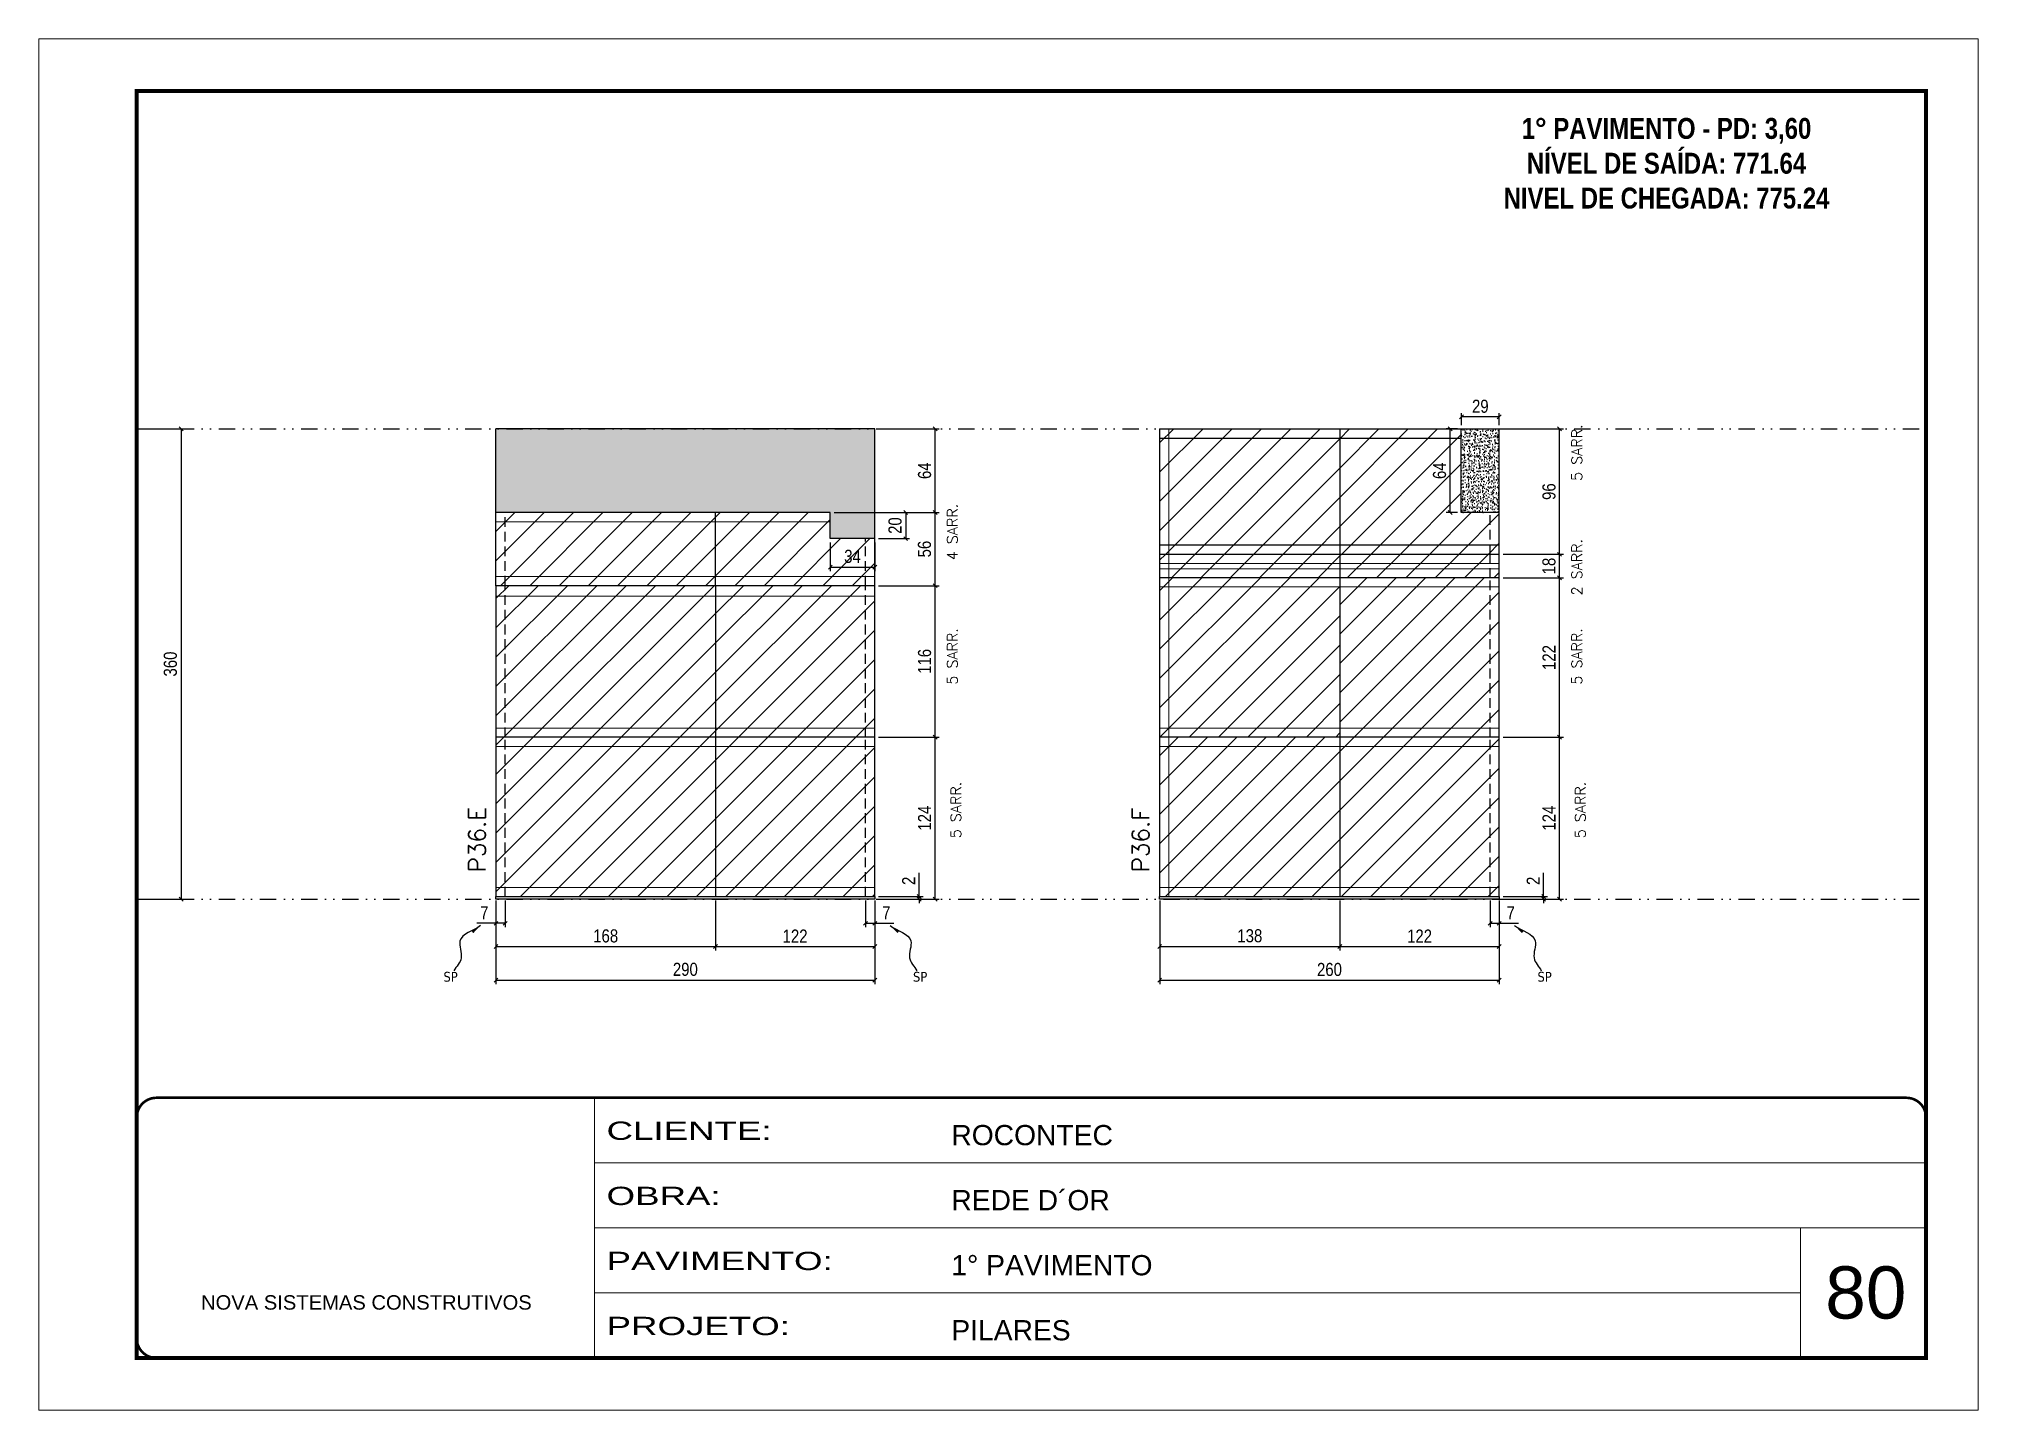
# Model space of a CAD drawing. Extents: x 2949 to 9203, y -16089 to 12527.
# Drawn here: x 7718 to 9203, y -10346 to -9296 of the extents above; entities that cross this region are included whole.
import ezdxf

# ---------------------------------------------------------------- set-up
doc = ezdxf.new("R2010")
doc.units = 0
for name, pattern in [('CONTINUO', [0]), ('DASHED', [0.75, 0.5, -0.25]), ('DIVIDE2', [0.625, 0.25, -0.125, 0, -0.125, 0, -0.125]), ('HIDDEN', [0.375, 0.25, -0.125])]:
    doc.linetypes.add(name, pattern=pattern)
for name, color, linetype, lineweight in [('CARIMBO', 255, 'Continuous', 9), ('Folhas', 255, 'Continuous', 9), ('Hachura', 251, 'Continuous', 9), ('Sarr 2.2x7', 40, 'Continuous', 9), ('SARRAFO DE PRESSAO', 251, 'DASHED', 9), ('Texto Seção', 7, 'Continuous', 15)]:
    doc.layers.add(name, color=color, linetype=linetype, lineweight=lineweight)
for name, color, linetype in [('COTA', 241, 'Continuous'), ('NOMENCLATURA', 7, 'Continuous'), ('Nível', 160, 'Continuous'), ('Painéis', 200, 'Continuous'), ('SARR_2.2x7', 40, 'Continuous'), ('Sarrafo de Pressão', 42, 'HIDDEN'), ('texto', 7, 'Continuous')]:
    doc.layers.add(name, color=color, linetype=linetype)
doc.styles.add('ARIAL', font='arial.ttf')
doc.styles.add('COTA TECNICA', font='techl___.ttf', dxfattribs={"height": 10})
doc.styles.add('COTA TECNICA-50', font='techl___.ttf', dxfattribs={"height": 10})
doc.styles.add('REGUA-120', font='ROMANS.shx', dxfattribs={"height": 15})
doc.styles.add('ROMANC', font='techb___.ttf', dxfattribs={"height": 2.5})
doc.styles.add('ROMANS', font='romans.shx')
doc.styles.get("Standard").update_dxf_attribs({"font": 'arial.ttf'})
doc.styles.add('Tecnologia', font='')
doc.styles.get('Tecnologia').set_extended_font_data('Forgotten Futurist')
doc.dimstyles.new('COTA PAINEL-50', dxfattribs={"dimtxt": 10, "dimasz": 3, "dimexe": 3, "dimexo": 3, "dimgap": 3, "dimtad": 1, "dimdec": 1, "dimzin": 12, "dimdsep": 46, "dimtxsty": 'COTA TECNICA-50', "dimblk1": 'OBLIQUE', "dimblk2": 'OBLIQUE', "dimsah": 1, "dimcen": 0.9, "dimclrd": 4, "dimclre": 4, "dimclrt": 240, "dimadec": 1, "dimazin": 3, "dimtfac": 1, "dimtdec": 1, "dimtmove": 0, "dimatfit": 3, "dimfxl": 1, "dimtolj": 1, "dimtzin": 12, "dimarcsym": 0})
doc.dimstyles.new('PAINEL', dxfattribs={"dimtxt": 10, "dimasz": 3, "dimexe": 3, "dimexo": 3, "dimgap": 3, "dimtad": 1, "dimdec": 1, "dimzin": 12, "dimdsep": 46, "dimtxsty": 'COTA TECNICA', "dimblk1": 'OBLIQUE', "dimblk2": 'OBLIQUE', "dimsah": 1, "dimcen": 0.9, "dimclrd": 4, "dimclre": 4, "dimclrt": 240, "dimadec": 1, "dimazin": 3, "dimtfac": 1, "dimtdec": 1, "dimtmove": 0, "dimatfit": 3, "dimfxl": 1, "dimtolj": 1, "dimtzin": 12, "dimarcsym": 0})
doc.dimstyles.get("Standard").update_dxf_attribs({"dimtxt": 0.18, "dimasz": 0.18, "dimexe": 0.18, "dimexo": 0.0625, "dimgap": 0.09, "dimtad": 0, "dimtih": 1, "dimtoh": 1, "dimdec": 4, "dimzin": 0, "dimdsep": 46, "dimtxsty": 'Standard', "dimcen": 0.09, "dimadec": 0, "dimazin": 0, "dimtfac": 1, "dimtdec": 4, "dimtofl": 0, "dimtmove": 0, "dimatfit": 3, "dimfxl": 1, "dimtolj": 1, "dimtzin": 0, "dimarcsym": 0})
pattern_1 = [(45, (-121303.467, -36496.372), (-11.2253202, 11.2253202), [])]
pattern_2 = [(45, (0, 1117.575), (-11.22532, 11.22532), [])]
pattern_3 = [(45, (0, 1148.575), (-11.22532, 11.22532), [])]

msp = doc.modelspace()

# ---------------------------------------------------------------- texts
at = {"layer": 'CARIMBO', "style": 'ARIAL'}
msp.add_text('80', height=40, dxfattribs=at).set_placement((9085.39, -10276.05))
at = {"layer": 'NOMENCLATURA', "color": 2, "insert": (8963.86, -9330.13), "char_height": 16, "attachment_point": 2, "style": 'ROMANC'}
msp.add_mtext_dynamic_manual_height_columns('\\P1° PAVIMENTO - PD: 3,60\\PNÍVEL DE SAÍDA: 771.64\\PNIVEL DE CHEGADA: 775.24', width=300.2766, gutter_width=1, heights=[0], dxfattribs=at)
at = {"layer": 'texto', "color": 0, "char_height": 7.5, "attachment_point": 5}
for insert in [(8032.84, -10014.4), (8392.39, -10014.4), (8870.54, -10014.4)]:
    msp.add_mtext('{\\fTahoma|b0|i0|c0|p34;\\C4;SP}', dxfattribs=dict(at, insert=insert))
at = {"layer": 'Texto Seção', "linetype": 'Continuous', "style": 'ROMANS'}
for s, p in [('5 SARR.', (8899.2, -9634.69)), ('4 SARR.', (8421.05, -9695.45)), ('2 SARR.', (8899.2, -9722.37)), ('5 SARR.', (8421.05, -9790.69)), ('5 SARR.', (8899.2, -9790.69)), ('5 SARR.', (8423.76, -9908.28)), ('5 SARR.', (8901.91, -9908.28))]:
    msp.add_text(s, height=8, rotation=90, dxfattribs=at).set_placement(p)
at = {"layer": 'Texto Seção', "char_height": 13, "width": 285.3299, "attachment_point": 7, "rotation": 90, "style": 'REGUA-120'}
for s, insert in [('P36.E', (8059.58, -9934.44)), ('P36.F', (8567.73, -9934.44))]:
    msp.add_mtext(s, dxfattribs=dict(at, insert=insert))

# ---------------------------------------------------------------- blocks, each defined once
blk = doc.blocks.new('9999999999')
at = {"color": 30, "linetype": 'CONTINUO'}
for p, q in [((98564.6, 34230.2), (98564.6, 34429.4)), ((98564.6, 34379.6), (99584, 34379.6)), ((98564.6, 34329.8), (99488, 34329.8)), ((99584, 34329.8), (99488, 34329.8)), ((99488, 34329.8), (99488, 34230.2)), ((98564.6, 34280), (99488, 34280))]:
    blk.add_line(p, q, dxfattribs=at)
at = {"color": 30, "linetype": 'CONTINUO', "const_width": 2}
blk.add_lwpolyline([(99584, 34230.2), (99584, 34414.4, 0.414214), (99569, 34429.4), (98229, 34429.4, 0.414214), (98214, 34414.4), (98214, 34245.2, 0.414214), (98229, 34230.2), (99584, 34230.2)], format="xyb", dxfattribs=at)
at = {"layer": 'Folhas'}
blk.add_lwpolyline([(98139, 34190.2), (99624, 34190.2), (99624, 35240.2), (98139, 35240.2)], close=True, dxfattribs=at)
at = {"layer": 'Folhas', "color": 30, "const_width": 3}
blk.add_lwpolyline([(98214, 34230.2), (99584, 34230.2), (99584, 35200.2), (98214, 35200.2)], close=True, dxfattribs=at)
at = {"color": 7, "linetype": 'Continuous', "ltscale": 5, "style": 'ARIAL'}
for s, height, p in [('ROCONTEC', 15.48, (98837.7, 34393.1)), ('REDE D´OR', 15.48, (98837.7, 34343.3)), ('1° PAVIMENTO', 15.483, (98837.7, 34293.5)), ('NOVA SISTEMAS CONSTRUTIVOS', 11.059, (98263.2, 34267.2)), ('PILARES', 15.48, (98837.7, 34243.7))]:
    blk.add_text(s, height=height, dxfattribs=at).set_placement(p)
at = {"layer": 'Folhas', "color": 7, "style": 'Tecnologia', "width": 1.5}
for s, p in [('CLIENTE:', (98573.7, 34397.2)), ('OBRA:', (98573.7, 34347.3)), ('PAVIMENTO:', (98573.7, 34297.5)), ('PROJETO:', (98573.7, 34247.7))]:
    blk.add_text(s, height=14, dxfattribs=at).set_placement(p)
blk = doc.blocks.new('_Oblique')
at = {"color": 0, "linetype": 'ByBlock', "lineweight": -2}
blk.add_line((-0.5, -0.5), (0.5, 0.5), dxfattribs=at)
blk = doc.blocks.new('*D2965')
at = {"layer": 'COTA', "color": 4, "linetype": 'ByBlock', "lineweight": -2, "transparency": 16777216}
for p, q in [((7795.5, -9594.9), (7829.5, -9594.9)), ((7826.5, -9594.9), (7826.5, -9954.9)), ((7795.5, -9954.9), (7829.5, -9954.9))]:
    blk.add_line(p, q, dxfattribs=at)
at = {"layer": 'Defpoints', "color": 0, "linetype": 'ByBlock', "transparency": 16777216}
for p in [(7792.5, -9594.9), (7792.5, -9954.9), (7826.5, -9954.9)]:
    blk.add_point(p, dxfattribs=at)
at = {"layer": 'COTA', "color": 4, "linetype": 'ByBlock', "lineweight": -2, "transparency": 16777216, "xscale": 3, "yscale": 3, "zscale": 3}
for p, rotation in [((7826.5, -9594.9), 90), ((7826.5, -9954.9), 270)]:
    blk.add_blockref('_Oblique', p, dxfattribs=dict(at, rotation=rotation))
at = {"layer": 'COTA', "color": 240, "linetype": 'ByBlock', "transparency": 16777216, "insert": (7818.3, -9774.9), "char_height": 10, "attachment_point": 5, "rotation": 90, "style": 'COTA TECNICA'}
blk.add_mtext('\\A1;360', dxfattribs=at)
blk = doc.blocks.new('*D2918')
at = {"layer": 'COTA', "color": 4, "lineweight": -2, "transparency": 16777216}
for p, q in [((8067.6, -9955.9), (8067.6, -10019.9)), ((8357.6, -9955.9), (8357.6, -10019.9)), ((8067.6, -10016.9), (8357.6, -10016.9))]:
    blk.add_line(p, q, dxfattribs=at)
at = {"layer": 'Defpoints', "color": 0, "transparency": 16777216}
for p in [(8067.6, -9952.9), (8357.6, -9952.9), (8357.6, -10016.9)]:
    blk.add_point(p, dxfattribs=at)
at = {"layer": 'COTA', "color": 4, "lineweight": -2, "transparency": 16777216, "xscale": 3, "yscale": 3, "zscale": 3, "rotation": 180}
blk.add_blockref('_Oblique', (8067.6, -10016.9), dxfattribs=at)
at = {"layer": 'COTA', "color": 4, "lineweight": -2, "transparency": 16777216, "xscale": 3, "yscale": 3, "zscale": 3}
blk.add_blockref('_Oblique', (8357.6, -10016.9), dxfattribs=at)
at = {"layer": 'COTA', "color": 240, "transparency": 16777216, "insert": (8212.6, -10008.7), "char_height": 10, "attachment_point": 5, "style": 'COTA TECNICA'}
blk.add_mtext('\\A1;290', dxfattribs=at)
blk = doc.blocks.new('*D2946')
at = {"layer": 'COTA', "color": 4, "lineweight": -2, "transparency": 16777216}
for p, q in [((8067.6, -9957.9), (8067.6, -9976.4)), ((8074.6, -9955.9), (8074.6, -9976.4)), ((8067.6, -9973.4), (8052.9, -9973.4)), ((8074.6, -9973.4), (8067.6, -9973.4))]:
    blk.add_line(p, q, dxfattribs=at)
at = {"layer": 'Defpoints', "color": 0, "transparency": 16777216}
for p in [(8067.6, -9954.9), (8074.6, -9952.9), (8067.6, -9973.4)]:
    blk.add_point(p, dxfattribs=at)
at = {"layer": 'COTA', "color": 4, "lineweight": -2, "transparency": 16777216, "xscale": 3, "yscale": 3, "zscale": 3, "rotation": 180}
blk.add_blockref('_Oblique', (8067.6, -9973.4), dxfattribs=at)
at = {"layer": 'COTA', "color": 4, "lineweight": -2, "transparency": 16777216, "xscale": 3, "yscale": 3, "zscale": 3}
blk.add_blockref('_Oblique', (8074.6, -9973.4), dxfattribs=at)
at = {"layer": 'COTA', "color": 240, "transparency": 16777216, "insert": (8058.7, -9965.3), "char_height": 10, "attachment_point": 5, "style": 'COTA TECNICA-50'}
blk.add_mtext('\\A1;7', dxfattribs=at)
blk = doc.blocks.new('*D2947')
at = {"layer": 'COTA', "color": 4, "lineweight": -2, "transparency": 16777216}
for p, q in [((8350.6, -9955.9), (8350.6, -9976.4)), ((8357.6, -9957.9), (8357.6, -9976.4)), ((8350.6, -9973.4), (8357.6, -9973.4)), ((8357.6, -9973.4), (8372.3, -9973.4))]:
    blk.add_line(p, q, dxfattribs=at)
at = {"layer": 'Defpoints', "color": 0, "transparency": 16777216}
for p in [(8350.6, -9952.9), (8357.6, -9954.9), (8357.6, -9973.4)]:
    blk.add_point(p, dxfattribs=at)
at = {"layer": 'COTA', "color": 4, "lineweight": -2, "transparency": 16777216, "xscale": 3, "yscale": 3, "zscale": 3, "rotation": 180}
blk.add_blockref('_Oblique', (8350.6, -9973.4), dxfattribs=at)
at = {"layer": 'COTA', "color": 4, "lineweight": -2, "transparency": 16777216, "xscale": 3, "yscale": 3, "zscale": 3}
blk.add_blockref('_Oblique', (8357.6, -9973.4), dxfattribs=at)
at = {"layer": 'COTA', "color": 240, "transparency": 16777216, "insert": (8366.5, -9965.3), "char_height": 10, "attachment_point": 5, "style": 'COTA TECNICA-50'}
blk.add_mtext('\\A1;7', dxfattribs=at)
blk = doc.blocks.new('*D2948')
at = {"layer": 'COTA', "color": 4, "lineweight": -2, "transparency": 16777216}
for p, q in [((8360.6, -9830.9), (8406.9, -9830.9)), ((8403.9, -9954.9), (8403.9, -9830.9)), ((8360.6, -9954.9), (8406.9, -9954.9))]:
    blk.add_line(p, q, dxfattribs=at)
at = {"layer": 'Defpoints', "color": 0, "transparency": 16777216}
for p in [(8357.6, -9830.9), (8403.9, -9830.9), (8357.6, -9954.9)]:
    blk.add_point(p, dxfattribs=at)
at = {"layer": 'COTA', "color": 4, "lineweight": -2, "transparency": 16777216, "xscale": 3, "yscale": 3, "zscale": 3}
for p, rotation in [((8403.9, -9830.9), 90), ((8403.9, -9954.9), 270)]:
    blk.add_blockref('_Oblique', p, dxfattribs=dict(at, rotation=rotation))
at = {"layer": 'COTA', "color": 240, "transparency": 16777216, "insert": (8395.8, -9892.9), "char_height": 10, "attachment_point": 5, "rotation": 90, "style": 'COTA TECNICA-50'}
blk.add_mtext('\\A1;124', dxfattribs=at)
blk = doc.blocks.new('*D2949')
at = {"layer": 'COTA', "color": 4, "lineweight": -2, "transparency": 16777216}
for p, q in [((8391.6, -9952.9), (8391.6, -9934.8)), ((8360.6, -9952.9), (8394.6, -9952.9)), ((8360.6, -9954.9), (8394.6, -9954.9)), ((8391.6, -9954.9), (8391.6, -9952.9)), ((8391.6, -9954.9), (8391.6, -9957.9))]:
    blk.add_line(p, q, dxfattribs=at)
at = {"layer": 'Defpoints', "color": 0, "transparency": 16777216}
for p in [(8357.6, -9952.9), (8357.6, -9954.9), (8391.6, -9954.9)]:
    blk.add_point(p, dxfattribs=at)
at = {"layer": 'COTA', "color": 4, "lineweight": -2, "transparency": 16777216, "xscale": 3, "yscale": 3, "zscale": 3}
for p, rotation in [((8391.6, -9952.9), 270), ((8391.6, -9954.9), 90)]:
    blk.add_blockref('_Oblique', p, dxfattribs=dict(at, rotation=rotation))
at = {"layer": 'COTA', "color": 240, "transparency": 16777216, "insert": (8383.6, -9940.9), "char_height": 10, "attachment_point": 5, "rotation": 90, "style": 'COTA TECNICA-50'}
blk.add_mtext('\\A1;2', dxfattribs=at)
blk = doc.blocks.new('*D2950')
at = {"layer": 'COTA', "color": 4, "linetype": 'ByBlock', "lineweight": -2, "transparency": 16777216}
for p, q in [((8360.6, -9714.9), (8406.9, -9714.9)), ((8403.9, -9830.9), (8403.9, -9714.9)), ((8360.6, -9830.9), (8406.9, -9830.9))]:
    blk.add_line(p, q, dxfattribs=at)
at = {"layer": 'Defpoints', "color": 0, "linetype": 'ByBlock', "transparency": 16777216}
for p in [(8357.6, -9714.9), (8403.9, -9714.9), (8357.6, -9830.9)]:
    blk.add_point(p, dxfattribs=at)
at = {"layer": 'COTA', "color": 4, "linetype": 'ByBlock', "lineweight": -2, "transparency": 16777216, "xscale": 3, "yscale": 3, "zscale": 3}
for p, rotation in [((8403.9, -9714.9), 90), ((8403.9, -9830.9), 270)]:
    blk.add_blockref('_Oblique', p, dxfattribs=dict(at, rotation=rotation))
at = {"layer": 'COTA', "color": 240, "linetype": 'ByBlock', "transparency": 16777216, "insert": (8395.8, -9772.9), "char_height": 10, "attachment_point": 5, "rotation": 90, "style": 'COTA TECNICA'}
blk.add_mtext('\\A1;116', dxfattribs=at)
blk = doc.blocks.new('*D2951')
at = {"layer": 'COTA', "color": 4, "linetype": 'ByBlock', "lineweight": -2, "transparency": 16777216}
for p, q in [((8067.6, -9955.9), (8067.6, -9994.2)), ((8235.6, -9955.9), (8235.6, -9994.2)), ((8067.6, -9991.2), (8235.6, -9991.2))]:
    blk.add_line(p, q, dxfattribs=at)
at = {"layer": 'Defpoints', "color": 0, "linetype": 'ByBlock', "transparency": 16777216}
for p in [(8067.6, -9952.9), (8235.6, -9952.9), (8235.6, -9991.2)]:
    blk.add_point(p, dxfattribs=at)
at = {"layer": 'COTA', "color": 4, "linetype": 'ByBlock', "lineweight": -2, "transparency": 16777216, "xscale": 3, "yscale": 3, "zscale": 3, "rotation": 180}
blk.add_blockref('_Oblique', (8067.6, -9991.2), dxfattribs=at)
at = {"layer": 'COTA', "color": 4, "linetype": 'ByBlock', "lineweight": -2, "transparency": 16777216, "xscale": 3, "yscale": 3, "zscale": 3}
blk.add_blockref('_Oblique', (8235.6, -9991.2), dxfattribs=at)
at = {"layer": 'COTA', "color": 240, "linetype": 'ByBlock', "transparency": 16777216, "insert": (8151.6, -9983.1), "char_height": 10, "attachment_point": 5, "style": 'COTA TECNICA'}
blk.add_mtext('\\A1;168', dxfattribs=at)
blk = doc.blocks.new('*D2999')
at = {"layer": 'COTA', "color": 4, "linetype": 'ByBlock', "lineweight": -2, "transparency": 16777216}
for p, q in [((8235.6, -9955.9), (8235.6, -9994.2)), ((8357.6, -9957.9), (8357.6, -9994.2)), ((8235.6, -9991.2), (8357.6, -9991.2))]:
    blk.add_line(p, q, dxfattribs=at)
at = {"layer": 'Defpoints', "color": 0, "linetype": 'ByBlock', "transparency": 16777216}
for p in [(8235.6, -9952.9), (8357.6, -9954.9), (8357.6, -9991.2)]:
    blk.add_point(p, dxfattribs=at)
at = {"layer": 'COTA', "color": 4, "linetype": 'ByBlock', "lineweight": -2, "transparency": 16777216, "xscale": 3, "yscale": 3, "zscale": 3, "rotation": 180}
blk.add_blockref('_Oblique', (8235.6, -9991.2), dxfattribs=at)
at = {"layer": 'COTA', "color": 4, "linetype": 'ByBlock', "lineweight": -2, "transparency": 16777216, "xscale": 3, "yscale": 3, "zscale": 3}
blk.add_blockref('_Oblique', (8357.6, -9991.2), dxfattribs=at)
at = {"layer": 'COTA', "color": 240, "linetype": 'ByBlock', "transparency": 16777216, "insert": (8296.6, -9983.2), "char_height": 10, "attachment_point": 5, "style": 'COTA TECNICA'}
blk.add_mtext('\\A1;122', dxfattribs=at)
blk = doc.blocks.new('*D2952')
at = {"layer": 'COTA', "color": 4, "lineweight": -2, "transparency": 16777216}
for p, q in [((8575.8, -9955.9), (8575.8, -10019.9)), ((8835.8, -9955.9), (8835.8, -10019.9)), ((8575.8, -10016.9), (8835.8, -10016.9))]:
    blk.add_line(p, q, dxfattribs=at)
at = {"layer": 'Defpoints', "color": 0, "transparency": 16777216}
for p in [(8575.8, -9952.9), (8835.8, -9952.9), (8835.8, -10016.9)]:
    blk.add_point(p, dxfattribs=at)
at = {"layer": 'COTA', "color": 4, "lineweight": -2, "transparency": 16777216, "xscale": 3, "yscale": 3, "zscale": 3, "rotation": 180}
blk.add_blockref('_Oblique', (8575.8, -10016.9), dxfattribs=at)
at = {"layer": 'COTA', "color": 4, "lineweight": -2, "transparency": 16777216, "xscale": 3, "yscale": 3, "zscale": 3}
blk.add_blockref('_Oblique', (8835.8, -10016.9), dxfattribs=at)
at = {"layer": 'COTA', "color": 240, "transparency": 16777216, "insert": (8705.8, -10008.8), "char_height": 10, "attachment_point": 5, "style": 'COTA TECNICA'}
blk.add_mtext('\\A1;260', dxfattribs=at)
blk = doc.blocks.new('*D2953')
at = {"layer": 'COTA', "color": 4, "lineweight": -2, "transparency": 16777216}
for p, q in [((8828.8, -9955.9), (8828.8, -9976.4)), ((8835.8, -9957.9), (8835.8, -9976.4)), ((8828.8, -9973.4), (8835.8, -9973.4)), ((8835.8, -9973.4), (8850.5, -9973.4))]:
    blk.add_line(p, q, dxfattribs=at)
at = {"layer": 'Defpoints', "color": 0, "transparency": 16777216}
for p in [(8828.8, -9952.9), (8835.8, -9954.9), (8835.8, -9973.4)]:
    blk.add_point(p, dxfattribs=at)
at = {"layer": 'COTA', "color": 4, "lineweight": -2, "transparency": 16777216, "xscale": 3, "yscale": 3, "zscale": 3, "rotation": 180}
blk.add_blockref('_Oblique', (8828.8, -9973.4), dxfattribs=at)
at = {"layer": 'COTA', "color": 4, "lineweight": -2, "transparency": 16777216, "xscale": 3, "yscale": 3, "zscale": 3}
blk.add_blockref('_Oblique', (8835.8, -9973.4), dxfattribs=at)
at = {"layer": 'COTA', "color": 240, "transparency": 16777216, "insert": (8844.6, -9965.3), "char_height": 10, "attachment_point": 5, "style": 'COTA TECNICA-50'}
blk.add_mtext('\\A1;7', dxfattribs=at)
blk = doc.blocks.new('*D2954')
at = {"layer": 'COTA', "color": 4, "lineweight": -2, "transparency": 16777216}
for p, q in [((8838.8, -9830.9), (8885, -9830.9)), ((8882, -9954.9), (8882, -9830.9)), ((8838.8, -9954.9), (8885, -9954.9))]:
    blk.add_line(p, q, dxfattribs=at)
at = {"layer": 'Defpoints', "color": 0, "transparency": 16777216}
for p in [(8835.8, -9830.9), (8882, -9830.9), (8835.8, -9954.9)]:
    blk.add_point(p, dxfattribs=at)
at = {"layer": 'COTA', "color": 4, "lineweight": -2, "transparency": 16777216, "xscale": 3, "yscale": 3, "zscale": 3}
for p, rotation in [((8882, -9830.9), 90), ((8882, -9954.9), 270)]:
    blk.add_blockref('_Oblique', p, dxfattribs=dict(at, rotation=rotation))
at = {"layer": 'COTA', "color": 240, "transparency": 16777216, "insert": (8873.9, -9892.9), "char_height": 10, "attachment_point": 5, "rotation": 90, "style": 'COTA TECNICA-50'}
blk.add_mtext('\\A1;124', dxfattribs=at)
blk = doc.blocks.new('*D2955')
at = {"layer": 'COTA', "color": 4, "lineweight": -2, "transparency": 16777216}
for p, q in [((8869.8, -9952.9), (8869.8, -9934.8)), ((8838.8, -9952.9), (8872.8, -9952.9)), ((8838.8, -9954.9), (8872.8, -9954.9)), ((8869.8, -9954.9), (8869.8, -9952.9)), ((8869.8, -9954.9), (8869.8, -9957.9))]:
    blk.add_line(p, q, dxfattribs=at)
at = {"layer": 'Defpoints', "color": 0, "transparency": 16777216}
for p in [(8835.8, -9952.9), (8835.8, -9954.9), (8869.8, -9954.9)]:
    blk.add_point(p, dxfattribs=at)
at = {"layer": 'COTA', "color": 4, "lineweight": -2, "transparency": 16777216, "xscale": 3, "yscale": 3, "zscale": 3}
for p, rotation in [((8869.8, -9952.9), 270), ((8869.8, -9954.9), 90)]:
    blk.add_blockref('_Oblique', p, dxfattribs=dict(at, rotation=rotation))
at = {"layer": 'COTA', "color": 240, "transparency": 16777216, "insert": (8861.8, -9940.9), "char_height": 10, "attachment_point": 5, "rotation": 90, "style": 'COTA TECNICA-50'}
blk.add_mtext('\\A1;2', dxfattribs=at)
blk = doc.blocks.new('*D2956')
at = {"layer": 'COTA', "color": 4, "linetype": 'ByBlock', "lineweight": -2, "transparency": 16777216}
for p, q in [((8838.8, -9708.9), (8885, -9708.9)), ((8882, -9830.9), (8882, -9708.9)), ((8838.8, -9830.9), (8885, -9830.9))]:
    blk.add_line(p, q, dxfattribs=at)
at = {"layer": 'Defpoints', "color": 0, "linetype": 'ByBlock', "transparency": 16777216}
for p in [(8835.8, -9708.9), (8882, -9708.9), (8835.8, -9830.9)]:
    blk.add_point(p, dxfattribs=at)
at = {"layer": 'COTA', "color": 4, "linetype": 'ByBlock', "lineweight": -2, "transparency": 16777216, "xscale": 3, "yscale": 3, "zscale": 3}
for p, rotation in [((8882, -9708.9), 90), ((8882, -9830.9), 270)]:
    blk.add_blockref('_Oblique', p, dxfattribs=dict(at, rotation=rotation))
at = {"layer": 'COTA', "color": 240, "linetype": 'ByBlock', "transparency": 16777216, "insert": (8873.9, -9769.9), "char_height": 10, "attachment_point": 5, "rotation": 90, "style": 'COTA TECNICA'}
blk.add_mtext('\\A1;122', dxfattribs=at)
blk = doc.blocks.new('*D3000')
at = {"layer": 'COTA', "color": 4, "linetype": 'ByBlock', "lineweight": -2, "transparency": 16777216}
for p, q in [((8575.8, -9955.9), (8575.8, -9994.2)), ((8713.8, -9955.9), (8713.8, -9994.2)), ((8575.8, -9991.2), (8713.8, -9991.2))]:
    blk.add_line(p, q, dxfattribs=at)
at = {"layer": 'Defpoints', "color": 0, "linetype": 'ByBlock', "transparency": 16777216}
for p in [(8575.8, -9952.9), (8713.8, -9952.9), (8713.8, -9991.2)]:
    blk.add_point(p, dxfattribs=at)
at = {"layer": 'COTA', "color": 4, "linetype": 'ByBlock', "lineweight": -2, "transparency": 16777216, "xscale": 3, "yscale": 3, "zscale": 3, "rotation": 180}
blk.add_blockref('_Oblique', (8575.8, -9991.2), dxfattribs=at)
at = {"layer": 'COTA', "color": 4, "linetype": 'ByBlock', "lineweight": -2, "transparency": 16777216, "xscale": 3, "yscale": 3, "zscale": 3}
blk.add_blockref('_Oblique', (8713.8, -9991.2), dxfattribs=at)
at = {"layer": 'COTA', "color": 240, "linetype": 'ByBlock', "transparency": 16777216, "insert": (8644.8, -9983), "char_height": 10, "attachment_point": 5, "style": 'COTA TECNICA'}
blk.add_mtext('\\A1;138', dxfattribs=at)
blk = doc.blocks.new('*D3001')
at = {"layer": 'COTA', "color": 4, "linetype": 'ByBlock', "lineweight": -2, "transparency": 16777216}
for p, q in [((8713.8, -9955.9), (8713.8, -9994.2)), ((8835.8, -9957.9), (8835.8, -9994.2)), ((8713.8, -9991.2), (8835.8, -9991.2))]:
    blk.add_line(p, q, dxfattribs=at)
at = {"layer": 'Defpoints', "color": 0, "linetype": 'ByBlock', "transparency": 16777216}
for p in [(8713.8, -9952.9), (8835.8, -9954.9), (8835.8, -9991.2)]:
    blk.add_point(p, dxfattribs=at)
at = {"layer": 'COTA', "color": 4, "linetype": 'ByBlock', "lineweight": -2, "transparency": 16777216, "xscale": 3, "yscale": 3, "zscale": 3, "rotation": 180}
blk.add_blockref('_Oblique', (8713.8, -9991.2), dxfattribs=at)
at = {"layer": 'COTA', "color": 4, "linetype": 'ByBlock', "lineweight": -2, "transparency": 16777216, "xscale": 3, "yscale": 3, "zscale": 3}
blk.add_blockref('_Oblique', (8835.8, -9991.2), dxfattribs=at)
at = {"layer": 'COTA', "color": 240, "linetype": 'ByBlock', "transparency": 16777216, "insert": (8774.8, -9983.2), "char_height": 10, "attachment_point": 5, "style": 'COTA TECNICA'}
blk.add_mtext('\\A1;122', dxfattribs=at)
blk = doc.blocks.new('*D3004')
at = {"layer": 'COTA', "color": 4, "linetype": 'ByBlock', "lineweight": -2, "transparency": 16777216}
for p, q in [((8838.8, -9594.9), (8885, -9594.9)), ((8882, -9690.9), (8882, -9594.9)), ((8838.8, -9690.9), (8885, -9690.9))]:
    blk.add_line(p, q, dxfattribs=at)
at = {"layer": 'Defpoints', "color": 0, "linetype": 'ByBlock', "transparency": 16777216}
for p in [(8835.8, -9594.9), (8882, -9594.9), (8835.8, -9690.9)]:
    blk.add_point(p, dxfattribs=at)
at = {"layer": 'COTA', "color": 4, "linetype": 'ByBlock', "lineweight": -2, "transparency": 16777216, "xscale": 3, "yscale": 3, "zscale": 3}
for p, rotation in [((8882, -9594.9), 90), ((8882, -9690.9), 270)]:
    blk.add_blockref('_Oblique', p, dxfattribs=dict(at, rotation=rotation))
at = {"layer": 'COTA', "color": 240, "linetype": 'ByBlock', "transparency": 16777216, "insert": (8873.9, -9642.9), "char_height": 10, "attachment_point": 5, "rotation": 90, "style": 'COTA TECNICA'}
blk.add_mtext('\\A1;96', dxfattribs=at)
blk = doc.blocks.new('*D3005')
at = {"layer": 'COTA', "color": 4, "linetype": 'ByBlock', "lineweight": -2, "transparency": 16777216}
for p, q in [((8803.8, -9594.9), (8795.2, -9594.9)), ((8798.2, -9658.9), (8798.2, -9594.9)), ((8803.8, -9658.9), (8795.2, -9658.9))]:
    blk.add_line(p, q, dxfattribs=at)
at = {"layer": 'Defpoints', "color": 0, "linetype": 'ByBlock', "transparency": 16777216}
for p in [(8798.2, -9594.9), (8806.8, -9594.9), (8806.8, -9658.9)]:
    blk.add_point(p, dxfattribs=at)
at = {"layer": 'COTA', "color": 4, "linetype": 'ByBlock', "lineweight": -2, "transparency": 16777216, "xscale": 3, "yscale": 3, "zscale": 3}
for p, rotation in [((8798.2, -9594.9), 90), ((8798.2, -9658.9), 270)]:
    blk.add_blockref('_Oblique', p, dxfattribs=dict(at, rotation=rotation))
at = {"layer": 'COTA', "color": 240, "linetype": 'ByBlock', "transparency": 16777216, "insert": (8790.1, -9626.9), "char_height": 10, "attachment_point": 5, "rotation": 90, "style": 'COTA TECNICA'}
blk.add_mtext('\\A1;64', dxfattribs=at)
blk = doc.blocks.new('*D3006')
at = {"layer": 'COTA', "color": 4, "linetype": 'ByBlock', "lineweight": -2, "transparency": 16777216}
for p, q in [((8806.8, -9591.9), (8806.8, -9582.7)), ((8835.8, -9585.7), (8806.8, -9585.7)), ((8835.8, -9591.9), (8835.8, -9582.7))]:
    blk.add_line(p, q, dxfattribs=at)
at = {"layer": 'Defpoints', "color": 0, "linetype": 'ByBlock', "transparency": 16777216}
for p in [(8806.8, -9585.7), (8806.8, -9594.9), (8835.8, -9594.9)]:
    blk.add_point(p, dxfattribs=at)
at = {"layer": 'COTA', "color": 4, "linetype": 'ByBlock', "lineweight": -2, "transparency": 16777216, "xscale": 3, "yscale": 3, "zscale": 3, "rotation": 180}
blk.add_blockref('_Oblique', (8806.8, -9585.7), dxfattribs=at)
at = {"layer": 'COTA', "color": 4, "linetype": 'ByBlock', "lineweight": -2, "transparency": 16777216, "xscale": 3, "yscale": 3, "zscale": 3}
blk.add_blockref('_Oblique', (8835.8, -9585.7), dxfattribs=at)
at = {"layer": 'COTA', "color": 240, "linetype": 'ByBlock', "transparency": 16777216, "insert": (8821.3, -9577.6), "char_height": 10, "attachment_point": 5, "style": 'COTA TECNICA'}
blk.add_mtext('\\A1;29', dxfattribs=at)
blk = doc.blocks.new('*D3010')
at = {"layer": 'COTA', "color": 4, "lineweight": -2, "transparency": 16777216}
for p, q in [((8326.6, -9658.9), (8406.9, -9658.9)), ((8403.9, -9714.9), (8403.9, -9658.9)), ((8360.6, -9714.9), (8406.9, -9714.9))]:
    blk.add_line(p, q, dxfattribs=at)
at = {"layer": 'Defpoints', "color": 0, "transparency": 16777216}
for p in [(8323.6, -9658.9), (8403.9, -9658.9), (8357.6, -9714.9)]:
    blk.add_point(p, dxfattribs=at)
at = {"layer": 'COTA', "color": 4, "lineweight": -2, "transparency": 16777216, "xscale": 3, "yscale": 3, "zscale": 3}
for p, rotation in [((8403.9, -9658.9), 90), ((8403.9, -9714.9), 270)]:
    blk.add_blockref('_Oblique', p, dxfattribs=dict(at, rotation=rotation))
at = {"layer": 'COTA', "color": 240, "transparency": 16777216, "insert": (8395.7, -9686.9), "char_height": 10, "attachment_point": 5, "rotation": 90, "style": 'COTA TECNICA'}
blk.add_mtext('\\A1;56', dxfattribs=at)
blk = doc.blocks.new('*D3011')
at = {"layer": 'COTA', "color": 4, "lineweight": -2, "transparency": 16777216}
for p, q in [((8360.6, -9594.9), (8406.9, -9594.9)), ((8403.9, -9658.9), (8403.9, -9594.9)), ((8326.6, -9658.9), (8406.9, -9658.9))]:
    blk.add_line(p, q, dxfattribs=at)
at = {"layer": 'Defpoints', "color": 0, "transparency": 16777216}
for p in [(8357.6, -9594.9), (8403.9, -9594.9), (8323.6, -9658.9)]:
    blk.add_point(p, dxfattribs=at)
at = {"layer": 'COTA', "color": 4, "lineweight": -2, "transparency": 16777216, "xscale": 3, "yscale": 3, "zscale": 3}
for p, rotation in [((8403.9, -9594.9), 90), ((8403.9, -9658.9), 270)]:
    blk.add_blockref('_Oblique', p, dxfattribs=dict(at, rotation=rotation))
at = {"layer": 'COTA', "color": 240, "transparency": 16777216, "insert": (8395.8, -9626.9), "char_height": 10, "attachment_point": 5, "rotation": 90, "style": 'COTA TECNICA'}
blk.add_mtext('\\A1;64', dxfattribs=at)
blk = doc.blocks.new('*D3007')
at = {"layer": 'COTA', "color": 4, "lineweight": -2, "transparency": 16777216}
for p, q in [((8838.8, -9690.9), (8885, -9690.9)), ((8882, -9708.9), (8882, -9690.9)), ((8838.8, -9708.9), (8885, -9708.9))]:
    blk.add_line(p, q, dxfattribs=at)
at = {"layer": 'Defpoints', "color": 0, "transparency": 16777216}
for p in [(8835.8, -9690.9), (8882, -9690.9), (8835.8, -9708.9)]:
    blk.add_point(p, dxfattribs=at)
at = {"layer": 'COTA', "color": 4, "lineweight": -2, "transparency": 16777216, "xscale": 3, "yscale": 3, "zscale": 3}
for p, rotation in [((8882, -9690.9), 90), ((8882, -9708.9), 270)]:
    blk.add_blockref('_Oblique', p, dxfattribs=dict(at, rotation=rotation))
at = {"layer": 'COTA', "color": 240, "transparency": 16777216, "insert": (8873.9, -9699.9), "char_height": 10, "attachment_point": 5, "rotation": 90, "style": 'COTA TECNICA'}
blk.add_mtext('\\A1;18', dxfattribs=at)
blk = doc.blocks.new('*D3012')
at = {"layer": 'COTA', "color": 4, "lineweight": -2, "transparency": 16777216}
for p, q in [((8323.6, -9681.9), (8323.6, -9703.7)), ((8357.6, -9681.9), (8357.6, -9703.7)), ((8323.6, -9700.7), (8357.6, -9700.7))]:
    blk.add_line(p, q, dxfattribs=at)
at = {"layer": 'Defpoints', "color": 0, "transparency": 16777216}
for p in [(8323.6, -9678.9), (8357.6, -9678.9), (8357.6, -9700.7)]:
    blk.add_point(p, dxfattribs=at)
at = {"layer": 'COTA', "color": 4, "lineweight": -2, "transparency": 16777216, "xscale": 3, "yscale": 3, "zscale": 3, "rotation": 180}
blk.add_blockref('_Oblique', (8323.6, -9700.7), dxfattribs=at)
at = {"layer": 'COTA', "color": 4, "lineweight": -2, "transparency": 16777216, "xscale": 3, "yscale": 3, "zscale": 3}
blk.add_blockref('_Oblique', (8357.6, -9700.7), dxfattribs=at)
at = {"layer": 'COTA', "color": 240, "transparency": 16777216, "insert": (8340.6, -9692.5), "char_height": 10, "attachment_point": 5, "style": 'COTA TECNICA-50'}
blk.add_mtext('\\A1;34', dxfattribs=at)
blk = doc.blocks.new('*D3013')
at = {"layer": 'COTA', "color": 4, "lineweight": -2, "transparency": 16777216}
for p, q in [((8326.6, -9658.9), (8384.3, -9658.9)), ((8381.3, -9658.9), (8381.3, -9678.9)), ((8360.6, -9678.9), (8384.3, -9678.9))]:
    blk.add_line(p, q, dxfattribs=at)
at = {"layer": 'Defpoints', "color": 0, "transparency": 16777216}
for p in [(8323.6, -9658.9), (8357.6, -9678.9), (8381.3, -9678.9)]:
    blk.add_point(p, dxfattribs=at)
at = {"layer": 'COTA', "color": 4, "lineweight": -2, "transparency": 16777216, "xscale": 3, "yscale": 3, "zscale": 3}
for p, rotation in [((8381.3, -9658.9), 90), ((8381.3, -9678.9), 270)]:
    blk.add_blockref('_Oblique', p, dxfattribs=dict(at, rotation=rotation))
at = {"layer": 'COTA', "color": 240, "transparency": 16777216, "insert": (8373.2, -9668.9), "char_height": 10, "attachment_point": 5, "rotation": 90, "style": 'COTA TECNICA-50'}
blk.add_mtext('\\A1;20', dxfattribs=at)

# ---------------------------------------------------------------- dimensions: what is measured, and where the dimension line sits
at = {"layer": 'COTA', "linetype": 'ByBlock'}
for base, p1, p2, picture, middle in [((8806.76, -9585.68), (8835.76, -9594.91), (8806.76, -9594.91), '*D3006', (8821.26, -9577.6)), ((8235.61, -9991.22), (8067.61, -9952.91), (8235.61, -9952.91), '*D2951', (8151.61, -9983.1)), ((8713.76, -9991.22), (8575.76, -9952.91), (8713.76, -9952.91), '*D3000', (8644.76, -9982.98))]:
    dim = msp.add_linear_dim(base=base, p1=p1, p2=p2, dimstyle='PAINEL', dxfattribs=at)
    dim.commit()
    dim.dimension.update_dxf_attribs({"geometry": picture, "text_midpoint": middle})
for base, p1, p2, picture, middle in [((7826.53, -9954.91), (7792.53, -9594.91), (7792.53, -9954.91), '*D2965', (7818.31, -9774.91)), ((8798.19, -9594.91), (8806.76, -9658.91), (8806.76, -9594.91), '*D3005', (8790.08, -9626.91)), ((8882, -9594.91), (8835.76, -9690.91), (8835.76, -9594.91), '*D3004', (8873.87, -9642.91)), ((8882, -9708.91), (8835.76, -9830.91), (8835.76, -9708.91), '*D2956', (8873.94, -9769.91)), ((8403.85, -9714.91), (8357.61, -9830.91), (8357.61, -9714.91), '*D2950', (8395.75, -9772.91))]:
    dim = msp.add_linear_dim(base=base, p1=p1, p2=p2, angle=90, dimstyle='PAINEL', dxfattribs=at)
    dim.commit()
    dim.dimension.update_dxf_attribs({"geometry": picture, "text_midpoint": middle})
at = {"layer": 'COTA'}
for base, p1, p2, angle, dimstyle, picture, middle in [((8403.85, -9594.91), (8323.61, -9658.91), (8357.61, -9594.91), 90, 'PAINEL', '*D3011', (8395.75, -9626.91)), ((8403.85, -9658.91), (8357.61, -9714.91), (8323.61, -9658.91), 90, 'PAINEL', '*D3010', (8395.74, -9686.91)), ((8882, -9690.91), (8835.76, -9708.91), (8835.76, -9690.91), 90, 'PAINEL', '*D3007', (8873.91, -9699.91)), ((8403.85, -9830.91), (8357.61, -9954.91), (8357.61, -9830.91), 90, 'COTA PAINEL-50', '*D2948', (8395.78, -9892.91)), ((8882, -9830.91), (8835.76, -9954.91), (8835.76, -9830.91), 90, 'COTA PAINEL-50', '*D2954', (8873.93, -9892.91)), ((8067.61, -9973.42), (8074.61, -9952.91), (8067.61, -9954.91), 180, 'COTA PAINEL-50', '*D2946', (8058.75, -9965.35))]:
    dim = msp.add_linear_dim(base=base, p1=p1, p2=p2, angle=angle, dimstyle=dimstyle, dxfattribs=at)
    dim.commit()
    dim.dimension.update_dxf_attribs({"geometry": picture, "text_midpoint": middle})
for base, p1, p2, picture, middle in [((8381.33, -9678.91), (8323.61, -9658.91), (8357.61, -9678.91), '*D3013', (8381.33, -9668.91)), ((8391.62, -9954.91), (8357.61, -9952.91), (8357.61, -9954.91), '*D2949', (8391.62, -9940.85)), ((8869.77, -9954.91), (8835.76, -9952.91), (8835.76, -9954.91), '*D2955', (8869.77, -9940.85))]:
    dim = msp.add_linear_dim(base=base, p1=p1, p2=p2, angle=90, dimstyle='COTA PAINEL-50', dxfattribs=at)
    dim.commit()
    dim.dimension.update_dxf_attribs({"geometry": picture, "text_midpoint": middle, "dimtype": 160})
for base, p1, p2, picture, middle in [((8357.61, -9700.74), (8323.61, -9678.91), (8357.61, -9678.91), '*D3012', (8340.61, -9692.52)), ((8357.61, -9973.42), (8350.61, -9952.91), (8357.61, -9954.91), '*D2947', (8366.48, -9965.35)), ((8835.76, -9973.42), (8828.76, -9952.91), (8835.76, -9954.91), '*D2953', (8844.63, -9965.35))]:
    dim = msp.add_linear_dim(base=base, p1=p1, p2=p2, dimstyle='COTA PAINEL-50', dxfattribs=at)
    dim.commit()
    dim.dimension.update_dxf_attribs({"geometry": picture, "text_midpoint": middle})
for base, p1, p2, picture, middle in [((8357.61, -10016.86), (8067.61, -9952.91), (8357.61, -9952.91), '*D2918', (8212.61, -10008.73)), ((8835.76, -10016.86), (8575.76, -9952.91), (8835.76, -9952.91), '*D2952', (8705.76, -10008.76))]:
    dim = msp.add_linear_dim(base=base, p1=p1, p2=p2, dimstyle='PAINEL', override={"dimarcsym": 2}, dxfattribs=at)
    dim.commit()
    dim.dimension.update_dxf_attribs({"geometry": picture, "text_midpoint": middle})
at = {"layer": 'COTA', "linetype": 'ByBlock'}
for base, p1, p2, picture, middle in [((8357.61, -9991.22), (8235.61, -9952.91), (8357.61, -9954.91), '*D2999', (8296.61, -9983.16)), ((8835.76, -9991.22), (8713.76, -9952.91), (8835.76, -9954.91), '*D3001', (8774.76, -9983.16))]:
    dim = msp.add_linear_dim(base=base, p1=p1, p2=p2, dimstyle='PAINEL', override={"dimtmove": 1}, dxfattribs=at)
    dim.commit()
    dim.dimension.update_dxf_attribs({"geometry": picture, "text_midpoint": middle})

# ---------------------------------------------------------------- hatches: boundary and pattern name
at = {"layer": 'COTA', "linetype": 'ByBlock'}
h = msp.add_hatch(dxfattribs=at)
h.set_pattern_fill('AR-CONC', color=256, scale=0.03)
h.set_pattern_definition([(50, (0, 1117.575), (5.46554, -0.4781726), [0.5715, -6.2865]), (355, (0, 1117.575), (-1.0573026, 5.7317054), [0.4572, -5.0292175]), (100.451445, (0.4555, 1117.535), (4.4082374, 5.2535326), [0.4857003, -5.3427073]), (46.1842, (0, 1119.099), (8.1323712, -1.26127), [0.85725, -9.42975]), (96.63556, (0.678, 1118.994), (7.122124, 7.4227837), [0.7285507, -8.014068]), (351.18415, (0, 1119.099), (7.122124, 7.4227837), [0.685799, -7.543792]), (21, (0.762, 1118.718), (4.5484317, -3.067956), [0.5715, -6.2865]), (326, (0.762, 1118.718), (1.8540609, 5.525639), [0.4572, -5.0292]), (71.451445, (1.141, 1118.4624), (6.4024926, 2.457683), [0.4857003, -5.3426981]), (37.5, (0, 1117.5751), (0.0926581, 2.53665117), [0, -4.96824, 0, -5.1054, 0, -5.04825]), (7.5, (0, 1117.575), (2.0045899, 3.00541724), [0, -2.91084, 0, -4.85394, 0, -1.92405]), (327.5, (-1.6993, 1117.5751), (4.06771786, -0.17186232), [0, -1.905, 0, -5.9436, 0, -7.8867]), (317.5, (-2.4613, 1117.575), (4.4438754, 0.7627947), [0, -2.4765, 0, -3.94716, 0, -5.6007])])
h.paths.add_polyline_path([(8323.61, -9658.91), (8323.61, -9678.91), (8357.61, -9678.91), (8357.61, -9594.91), (8067.61, -9594.91), (8067.61, -9658.91)])
h = msp.add_hatch(dxfattribs=at)
h.set_pattern_fill('AR-CONC', color=256, scale=0.03)
h.set_pattern_definition([(50, (-121303.4665, -36482.372), (5.46554007, -0.47817257), [0.5715, -6.2865]), (355, (-121303.4665, -36482.372), (-1.05730264, 5.73170536), [0.4572, -5.02921753]), (100.4514447, (-121303.011, -36482.4117), (4.40823741, 5.25353256), [0.48570026, -5.34270734]), (46.1842, (-121303.4665, -36480.848), (8.13237123, -1.26126984), [0.85725, -9.42975]), (96.6355576, (-121302.789, -36480.953), (7.122124, 7.42278374), [0.7285507, -8.01406824]), (351.184151, (-121303.4665, -36480.848), (7.122124, 7.42278374), [0.685799, -7.54379196]), (21, (-121302.7045, -36481.229), (4.54843174, -3.06795595), [0.5715, -6.2865]), (326, (-121302.7045, -36481.229), (1.85406085, 5.52563898), [0.4572, -5.0292]), (71.451445, (-121302.3255, -36481.4845), (6.40249258, 2.45768307), [0.48570026, -5.34269813]), (37.5, (-121303.4665, -36482.3718), (0.092658098, 2.536651166), [0, -4.96824, 0, -5.1054, 0, -5.04825]), (7.5, (-121303.4665, -36482.3718), (2.004589875, 3.005417245), [0, -2.91084, 0, -4.85394, 0, -1.92405]), (327.5, (-121305.1658, -36482.3718), (4.067717855, -0.17186232), [0, -1.905, 0, -5.9436, 0, -7.8867]), (317.5, (-121305.9278, -36482.3718), (4.44387544, 0.76279473), [0, -2.4765, 0, -3.94716, 0, -5.6007])])
h.paths.add_polyline_path([(8835.76, -9594.91), (8806.76, -9594.91), (8806.76, -9658.91), (8835.76, -9658.91)])
at = {"layer": 'Hachura'}
h = msp.add_hatch(dxfattribs=at)
h.set_pattern_fill('ANSI31', color=256, scale=5)
h.set_pattern_definition(pattern_3)
h.paths.add_polyline_path([(8713.76, -9594.91), (8575.76, -9594.91), (8575.76, -9690.91), (8713.76, -9690.91)])
h = msp.add_hatch(dxfattribs=at)
h.set_pattern_fill('ANSI31', color=256, scale=5)
h.set_pattern_definition(pattern_3)
h.paths.add_polyline_path([(8713.76, -9690.91), (8835.76, -9690.91), (8835.76, -9658.91), (8806.76, -9658.91), (8806.76, -9594.91), (8713.76, -9594.91)])
h = msp.add_hatch(dxfattribs=at)
h.set_pattern_fill('ANSI31', color=256, scale=5)
h.set_pattern_definition(pattern_2)
h.paths.add_polyline_path([(8235.61, -9714.91), (8235.61, -9658.91), (8067.61, -9658.91), (8067.61, -9714.91)])
h = msp.add_hatch(dxfattribs=at)
h.set_pattern_fill('ANSI31', color=256, scale=5)
h.set_pattern_definition(pattern_2)
h.paths.add_polyline_path([(8357.61, -9714.91), (8357.61, -9678.91), (8323.61, -9678.91), (8323.61, -9658.91), (8235.61, -9658.91), (8235.61, -9714.91)])
h.paths.add_polyline_path([(8329.83, -9702.23), (8351.72, -9702.23), (8351.72, -9681.65), (8329.83, -9681.65)], flags=24)
h = msp.add_hatch(dxfattribs=at)
h.set_pattern_fill('ANSI31', color=256, scale=5)
h.set_pattern_definition(pattern_3)
h.paths.add_polyline_path([(8713.76, -9690.91), (8575.76, -9690.91), (8575.76, -9708.91), (8713.76, -9708.91)])
h = msp.add_hatch(dxfattribs=at)
h.set_pattern_fill('ANSI31', color=256, scale=5)
h.set_pattern_definition(pattern_3)
h.paths.add_polyline_path([(8835.76, -9690.91), (8713.76, -9690.91), (8713.76, -9708.91), (8835.76, -9708.91)])
at = {"layer": 'Hachura', "linetype": 'ByBlock'}
h = msp.add_hatch(dxfattribs=at)
h.set_pattern_fill('ANSI31', color=256, scale=5)
h.set_pattern_definition([(45, (846.75, -5122.344), (-11.22532, 11.22532), [])])
h.paths.add_polyline_path([(8713.76, -9708.91), (8575.76, -9708.91), (8575.76, -9830.91), (8713.76, -9830.91)])
h = msp.add_hatch(dxfattribs=at)
h.set_pattern_fill('ANSI31', color=256, scale=5)
h.set_pattern_definition(pattern_1)
h.paths.add_polyline_path([(8835.76, -9708.91), (8713.76, -9708.91), (8713.76, -9830.91), (8835.76, -9830.91)])
h = msp.add_hatch(dxfattribs=at)
h.set_pattern_fill('ANSI31', color=256, scale=5)
h.set_pattern_definition(pattern_1)
h.paths.add_polyline_path([(8067.61, -9714.91), (8067.61, -9830.91), (8235.61, -9830.91), (8235.61, -9714.91)])
h = msp.add_hatch(dxfattribs=at)
h.set_pattern_fill('ANSI31', color=256, scale=5)
h.set_pattern_definition(pattern_1)
h.paths.add_polyline_path([(8235.61, -9830.91), (8357.61, -9830.91), (8357.61, -9714.91), (8235.61, -9714.91)])
h = msp.add_hatch(dxfattribs=at)
h.set_pattern_fill('ANSI31', color=256, scale=5)
h.set_pattern_definition(pattern_1)
h.paths.add_polyline_path([(8067.61, -9830.91), (8067.61, -9952.91), (8235.61, -9952.91), (8235.61, -9830.91)])
h = msp.add_hatch(dxfattribs=at)
h.set_pattern_fill('ANSI31', color=256, scale=5)
h.set_pattern_definition(pattern_1)
h.paths.add_polyline_path([(8235.61, -9830.91), (8235.61, -9952.91), (8357.61, -9952.91), (8357.61, -9830.91)])
h = msp.add_hatch(dxfattribs=at)
h.set_pattern_fill('ANSI31', color=256, scale=5)
h.set_pattern_definition(pattern_1)
h.paths.add_polyline_path([(8575.76, -9830.91), (8575.76, -9952.91), (8713.76, -9952.91), (8713.76, -9830.91)])
h = msp.add_hatch(dxfattribs=at)
h.set_pattern_fill('ANSI31', color=256, scale=5)
h.set_pattern_definition(pattern_1)
h.paths.add_polyline_path([(8713.76, -9830.91), (8713.76, -9952.91), (8835.76, -9952.91), (8835.76, -9830.91)])

# ---------------------------------------------------------------- linework, layer by layer
at = {"layer": 'COTA', "linetype": 'ByBlock'}
for p, q in [((8067.61, -9658.91), (8067.61, -9594.91)), ((8357.61, -9594.91), (8067.61, -9594.91)), ((8357.61, -9678.91), (8357.61, -9594.91)), ((8806.76, -9594.91), (8835.76, -9594.91)), ((8835.76, -9658.91), (8835.76, -9594.91))]:
    msp.add_line(p, q, dxfattribs=at)
at = {"layer": 'Nível', "color": 4, "linetype": 'DIVIDE2', "ltscale": 50}
for p, q in [((7792.53, -9594.91), (9162.53, -9594.91)), ((7792.53, -9954.91), (9162.53, -9954.91))]:
    msp.add_line(p, q, dxfattribs=at)
at = {"layer": 'Painéis'}
for p, q in [((8575.76, -9594.91), (8575.76, -9690.91)), ((8575.76, -9594.91), (8806.76, -9594.91)), ((8713.76, -9594.91), (8713.76, -9952.91)), ((8806.76, -9658.91), (8806.76, -9594.91)), ((8067.61, -9714.91), (8067.61, -9658.91)), ((8323.61, -9658.91), (8067.61, -9658.91)), ((8235.61, -9714.91), (8235.61, -9658.91)), ((8323.61, -9678.91), (8323.61, -9658.91)), ((8835.76, -9658.91), (8806.76, -9658.91)), ((8835.76, -9690.91), (8835.76, -9658.91)), ((8835.76, -9658.91), (8835.76, -9658.91)), ((8357.61, -9678.91), (8323.61, -9678.91)), ((8357.61, -9714.91), (8357.61, -9678.91)), ((8575.76, -9689.91), (8575.76, -9689.91)), ((8835.76, -9690.91), (8575.76, -9690.91)), ((8575.76, -9690.91), (8575.76, -9708.91)), ((8835.76, -9708.91), (8835.76, -9690.91)), ((8575.76, -9708.91), (8575.76, -9952.91)), ((8835.76, -9708.91), (8575.76, -9708.91)), ((8835.76, -9952.91), (8835.76, -9708.91)), ((8357.61, -9714.91), (8067.61, -9714.91)), ((8357.61, -9714.91), (8067.61, -9714.91)), ((8067.61, -9714.91), (8067.61, -9952.91)), ((8235.61, -9714.91), (8235.61, -9952.91)), ((8357.61, -9952.91), (8357.61, -9714.91)), ((8357.61, -9830.91), (8067.61, -9830.91)), ((8835.76, -9830.91), (8575.76, -9830.91)), ((8067.61, -9952.91), (8357.61, -9952.91)), ((8575.76, -9952.91), (8835.76, -9952.91))]:
    msp.add_line(p, q, dxfattribs=at)
for points in [[(8067.61, -9952.91), (8357.61, -9952.91), (8357.61, -9954.91), (8067.61, -9954.91)], [(8575.76, -9952.91), (8835.76, -9952.91), (8835.76, -9954.91), (8575.76, -9954.91)]]:
    msp.add_lwpolyline(points, close=True, dxfattribs=at)
at = {"layer": 'Sarr 2.2x7'}
for p, q in [((8582.76, -9594.91), (8582.76, -9690.91)), ((8323.61, -9665.91), (8067.61, -9665.91)), ((8582.76, -9690.91), (8582.76, -9708.91)), ((8357.61, -9707.91), (8067.61, -9707.91)), ((8835.76, -9697.91), (8575.76, -9697.91)), ((8835.76, -9701.91), (8575.76, -9701.91)), ((8582.76, -9708.91), (8582.76, -9830.91)), ((8357.61, -9722.91), (8067.61, -9722.91)), ((8835.76, -9715.91), (8575.76, -9715.91)), ((8357.61, -9823.91), (8067.61, -9823.91)), ((8835.76, -9823.91), (8575.76, -9823.91)), ((8357.61, -9837.91), (8067.61, -9837.91)), ((8835.76, -9837.91), (8575.76, -9837.91)), ((8582.76, -9830.91), (8582.76, -9952.91)), ((8357.61, -9945.91), (8067.61, -9945.91)), ((8835.76, -9945.91), (8575.76, -9945.91)), ((8357.61, -9952.91), (8067.61, -9952.91)), ((8835.76, -9952.91), (8575.76, -9952.91))]:
    msp.add_line(p, q, dxfattribs=at)
at = {"layer": 'Sarr 2.2x7', "linetype": 'Continuous'}
for p, q in [((8067.61, -9719.91), (8067.61, -9716.91)), ((8067.61, -9830.91), (8067.61, -9823.91)), ((8357.61, -9830.91), (8357.61, -9823.91)), ((8575.76, -9830.91), (8575.76, -9823.91)), ((8835.76, -9830.91), (8835.76, -9823.91)), ((8067.61, -9952.91), (8067.61, -9945.91)), ((8357.61, -9952.91), (8357.61, -9945.91)), ((8575.76, -9952.91), (8575.76, -9945.91)), ((8835.76, -9952.91), (8835.76, -9945.91))]:
    msp.add_line(p, q, dxfattribs=at)
at = {"layer": 'SARR_2.2x7'}
for p, q in [((8575.76, -9601.91), (8806.76, -9601.91)), ((8835.76, -9683.91), (8575.76, -9683.91))]:
    msp.add_line(p, q, dxfattribs=at)
at = {"layer": 'Sarrafo de Pressão', "ltscale": 30}
for p, q in [((8074.61, -9714.91), (8074.61, -9658.91)), ((8828.76, -9690.91), (8828.76, -9658.91)), ((8350.61, -9714.91), (8350.61, -9678.91)), ((8828.76, -9708.91), (8828.76, -9690.91)), ((8828.76, -9830.91), (8828.76, -9708.91)), ((8074.61, -9830.91), (8074.61, -9714.91)), ((8350.61, -9830.91), (8350.61, -9714.91)), ((8074.61, -9952.91), (8074.61, -9830.91)), ((8350.61, -9952.91), (8350.61, -9830.91)), ((8828.76, -9952.91), (8828.76, -9830.91))]:
    msp.add_line(p, q, dxfattribs=at)

# ---------------------------------------------------------------- block references
at = {"layer": 'SARRAFO DE PRESSAO', "color": 6, "linetype": 'ByBlock'}
msp.add_blockref('9999999999', (-90421.44, -44536.4), dxfattribs=at)

msp.set_redraw_order([(e.dxf.handle, doc.entitydb.next_handle()) for e in msp.query("TEXT MTEXT ATTDEF DIMENSION ARC_DIMENSION")])  # texts and dimensions are drawn at this point

# ---------------------------------------------------------------- leaders
at = {"layer": 'COTA', "path_type": 1}
for points in [[(8055.79, -9975.09), (8040, -9986.93), (8040.93, -9999.93), (8035.37, -10009.71)], [(8369.44, -9975.09), (8385.23, -9986.93), (8384.3, -9999.93), (8389.86, -10009.71)], [(8847.59, -9975.09), (8863.38, -9986.93), (8862.45, -9999.93), (8868, -10009.71)]]:
    msp.add_leader(points, dimstyle='Standard', override={"dimasz": 8}, dxfattribs=at)

doc.saveas('drawing.dxf')
